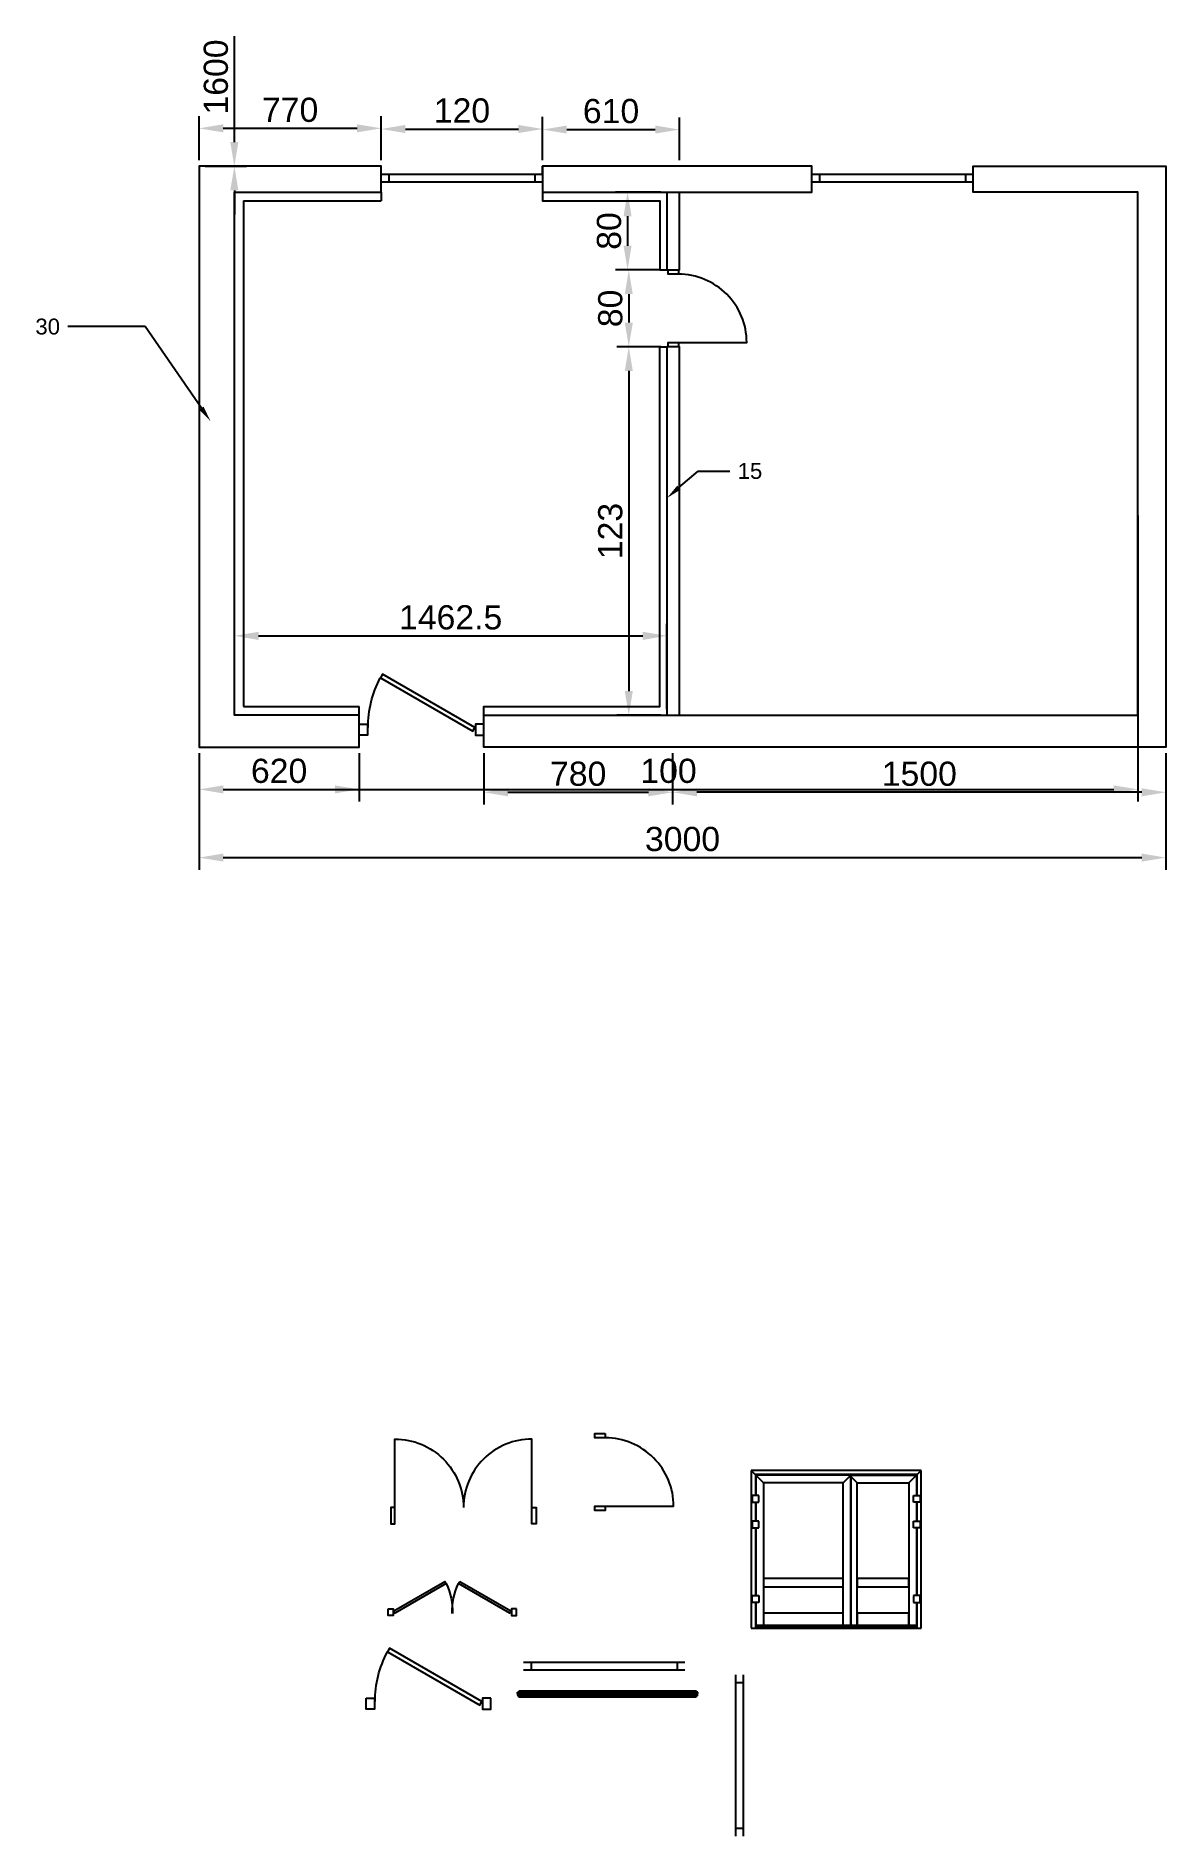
# Model space of a CAD drawing. Header units: millimetres. Extents: x 1864 to 5744, y 377 to 2293.
# Drawn here: x 1863.6 to 1980.5, y 1626.6 to 1812.8 of the extents above; entities that cross this region are included whole.
import ezdxf
from ezdxf import colors
from ezdxf.entities.mleader import LeaderData, LeaderLine
from ezdxf.math import Vec2, Vec3

# ---------------------------------------------------------------- set-up
doc = ezdxf.new("R2010")
doc.units = ezdxf.units.MM
doc.linetypes.add('HIDDEN', pattern=[0.375, 0.25, -0.125])
for name, color, linetype in [('_Stained-glass windows', 7, 'Continuous'), ('door_cad-block.com', 250, 'Continuous'), ('Windows', 4, 'Continuous')]:
    doc.layers.add(name, color=color, linetype=linetype)
doc.styles.get("Standard").update_dxf_attribs({"font": 'arial.ttf'})
doc.dimstyles.new('ISO-25', dxfattribs={"dimtxt": 2.5, "dimasz": 2.5, "dimexe": 1.25, "dimexo": 0.625, "dimtad": 1, "dimtxsty": 'Standard', "dimcen": 2.5, "dimadec": 0, "dimazin": 0, "dimtfac": 1, "dimtmove": 0, "dimatfit": 3, "dimfxl": 1, "dimarcsym": 0})

msp = doc.modelspace()

# ---------------------------------------------------------------- blocks, each defined once
blk = doc.blocks.new('*D1')
at = {"color": 0, "lineweight": -2, "transparency": 16777216}
for p, q in [((1880.48, 1738.65), (1880.48, 1726.58)), ((1980.48, 1737.94), (1980.48, 1726.58)), ((1882.98, 1727.83), (1977.98, 1727.83))]:
    blk.add_line(p, q, dxfattribs=at)
at = {"color": 0, "transparency": 16777216}
for points in [[(1882.98, 1728.25), (1882.98, 1727.42), (1880.48, 1727.83)], [(1977.98, 1728.25), (1977.98, 1727.42), (1980.48, 1727.83)]]:
    blk.add_solid(points, dxfattribs=at)
at = {"layer": 'Defpoints', "color": 0, "transparency": 16777216}
for p in [(1880.48, 1739.27), (1980.48, 1738.57), (1980.48, 1727.83)]:
    blk.add_point(p, dxfattribs=at)
at = {"color": 0, "transparency": 16777216, "insert": (1930.48, 1729.74), "char_height": 2.5, "width": 3.5709, "attachment_point": 5}
blk.add_mtext('3000 ', dxfattribs=at)
blk = doc.blocks.new('*U3')
at = {"color": 0, "linetype": 'ByBlock', "ltscale": 10}
blk.add_lwpolyline([(-50, 0), (-50, 800, 0.414214), (-850, 0)], format="xyb", dxfattribs=at)
at = {"color": 0}
for points in [[(-900, 0), (-850, 0), (-850, -121), (-900, -121)], [(-50, 0), (0, 0), (0, -121), (-50, -121)]]:
    blk.add_lwpolyline(points, close=True, dxfattribs=at)
blk = doc.blocks.new('*U5')
at = {"color": 0}
for p, q in [((0, 0), (2100, 0)), ((100, 0), (100, -100)), ((2000, 0), (2000, -100)), ((0, -100), (2100, -100))]:
    blk.add_line(p, q, dxfattribs=at)
blk = doc.blocks.new('*U8')
for points in [[(5, 5), (65, 5), (65, 85), (5, 85)], [(840, 30), (173, -355), (158, -329), (825, 56)], [(905, 5), (845, 5), (845, 85), (905, 85)]]:
    blk.add_lwpolyline(points, close=True)
blk.add_arc((840, 30), 771, 180, 207.7688)
blk = doc.blocks.new('*D9')
at = {"color": 0, "lineweight": -2, "transparency": 16777216}
for p, q in [((1884.13, 1801.85), (1884.13, 1812.82)), ((1881.11, 1799.35), (1885.38, 1799.35)), ((1898.7, 1799.35), (1882.88, 1799.35)), ((1884.13, 1796.85), (1884.13, 1794.35))]:
    blk.add_line(p, q, dxfattribs=at)
at = {"color": 0, "transparency": 16777216}
for points in [[(1883.71, 1801.85), (1884.55, 1801.85), (1884.13, 1799.35)], [(1883.71, 1796.85), (1884.55, 1796.85), (1884.13, 1799.35)]]:
    blk.add_solid(points, dxfattribs=at)
at = {"layer": 'Defpoints', "color": 0, "transparency": 16777216}
for p in [(1880.48, 1799.35), (1884.13, 1799.35), (1899.32, 1799.35)]:
    blk.add_point(p, dxfattribs=at)
at = {"color": 0, "transparency": 16777216, "insert": (1882.23, 1808.58), "char_height": 2.5, "attachment_point": 5, "rotation": 90}
blk.add_mtext('1600', dxfattribs=at)
blk = doc.blocks.new('*D10')
at = {"color": 0, "lineweight": -2, "transparency": 16777216}
for p, q in [((1977.58, 1763.22), (1977.58, 1733.64)), ((1880.48, 1738.65), (1880.48, 1733.64)), ((1882.98, 1734.89), (1975.08, 1734.89))]:
    blk.add_line(p, q, dxfattribs=at)
at = {"color": 0, "transparency": 16777216}
for points in [[(1882.98, 1735.3), (1882.98, 1734.47), (1880.48, 1734.89)], [(1975.08, 1735.3), (1975.08, 1734.47), (1977.58, 1734.89)]]:
    blk.add_solid(points, dxfattribs=at)
at = {"layer": 'Defpoints', "color": 0, "transparency": 16777216}
for p in [(1977.58, 1763.85), (1880.48, 1739.27), (1977.58, 1734.89)]:
    blk.add_point(p, dxfattribs=at)
at = {"color": 0, "transparency": 16777216, "insert": (1929.03, 1736.79), "char_height": 2.5, "attachment_point": 5}
blk.add_mtext('100', dxfattribs=at)
blk = doc.blocks.new('*D11')
at = {"color": 0, "lineweight": -2, "transparency": 16777216}
for p, q in [((1899.32, 1799.97), (1899.32, 1804.45)), ((1916.01, 1799.97), (1916.01, 1804.45)), ((1901.82, 1803.2), (1913.51, 1803.2))]:
    blk.add_line(p, q, dxfattribs=at)
at = {"color": 0, "transparency": 16777216}
for points in [[(1901.82, 1803.62), (1901.82, 1802.78), (1899.32, 1803.2)], [(1913.51, 1803.62), (1913.51, 1802.78), (1916.01, 1803.2)]]:
    blk.add_solid(points, dxfattribs=at)
at = {"layer": 'Defpoints', "color": 0, "transparency": 16777216}
for p in [(1916.01, 1803.2), (1899.32, 1799.35), (1916.01, 1799.35)]:
    blk.add_point(p, dxfattribs=at)
at = {"color": 0, "transparency": 16777216, "insert": (1907.67, 1805.1), "char_height": 2.5, "attachment_point": 5}
blk.add_mtext('120', dxfattribs=at)
blk = doc.blocks.new('*D12')
at = {"color": 0, "lineweight": -2, "transparency": 16777216}
for p, q in [((1928.25, 1788.62), (1923.67, 1788.62)), ((1924.92, 1786.12), (1924.92, 1783.17)), ((1928.25, 1780.67), (1923.67, 1780.67))]:
    blk.add_line(p, q, dxfattribs=at)
at = {"color": 0, "transparency": 16777216}
for points in [[(1924.51, 1786.12), (1925.34, 1786.12), (1924.92, 1788.62)], [(1924.51, 1783.17), (1925.34, 1783.17), (1924.92, 1780.67)]]:
    blk.add_solid(points, dxfattribs=at)
at = {"layer": 'Defpoints', "color": 0, "transparency": 16777216}
for p in [(1928.87, 1788.62), (1924.92, 1780.67), (1928.87, 1780.67)]:
    blk.add_point(p, dxfattribs=at)
at = {"color": 0, "transparency": 16777216, "insert": (1923.02, 1784.64), "char_height": 2.5, "attachment_point": 5, "rotation": 90}
blk.add_mtext('80', dxfattribs=at)
blk = doc.blocks.new('*U25')
for points in [[(5, 5), (65, 5), (65, 85), (5, 85)], [(5, 5), (65, 5), (65, 85), (5, 85)], [(683, -289), (85, 56), (70, 30), (668, -315)], [(842, -315), (1440, 30), (1425, 56), (827, -289)], [(1505, 5), (1445, 5), (1445, 85), (1505, 85)]]:
    blk.add_lwpolyline(points, close=True)
for centre, start, end in [((20, 30), 334.2879, 2.3373), ((1490, 30), 177.6627, 205.7121)]:
    blk.add_arc(centre, 736, start, end)
blk = doc.blocks.new('*U15')
at = {"color": 0, "linetype": 'ByBlock', "ltscale": 10}
blk.add_lwpolyline([(-50, 0), (-50, 800, 0.414214), (-850, 0)], format="xyb", dxfattribs=at)
at = {"color": 0}
blk.add_lwpolyline([(-50, 0), (0, 0), (0, -190), (-50, -190)], close=True, dxfattribs=at)
blk = doc.blocks.new('*U22')
h = blk.add_hatch(color=256)
edge = h.paths.add_edge_path(flags=16)
edge.add_arc((21, 61), 0.5, -90, 0, ccw=False)
edge.add_line((21, 61), (17, 61))
edge.add_arc((17, 61), 0.5, 180, 270, ccw=False)
edge.add_line((16, 61), (16, 62))
edge.add_arc((17, 62), 0.5, 90, 180, ccw=False)
edge.add_line((17, 62), (21, 62))
edge.add_arc((21, 62), 0.5, 0, 90, ccw=False)
edge.add_line((21, 62), (21, 61))
edge = h.paths.add_edge_path()
edge.add_line((18, 58), (18, 59))
edge.add_arc((19, 58), 0.3, 25.0072, 154.9928, ccw=False)
edge.add_line((19, 59), (19, 58))
edge.add_arc((20, 58), 0.3, 205.0072, 341.6595)
edge.add_line((20, 58), (20, 59))
edge.add_arc((20, 58), 0.3, 31.6739, 161.6595, ccw=False)
edge.add_line((21, 59), (21, 58))
edge.add_arc((21, 58), 0.3, 211.6739, 348.3261)
edge.add_line((22, 58), (22, 59))
edge.add_arc((22, 59), 0.3, 38.3405, 168.3261, ccw=False)
edge.add_line((22, 59), (23, 58))
edge.add_arc((23, 59), 0.3, 218.3405, 354.9928)
edge.add_line((23, 59), (23, 59))
edge.add_arc((24, 59), 0.3, 21.1737, 174.9928, ccw=False)
edge.add_arc((30, 62), 7, 201.1737, 229.0016)
edge.add_arc((26, 57), 0.3, 229.0016, 396.7181)
edge.add_arc((31, 61), 6, 180, 216.7181, ccw=False)
edge.add_line((25, 61), (25, 61))
edge.add_arc((25, 61), 0.2, 0, 103.3734)
edge.add_line((25, 61), (23, 61))
edge.add_arc((23, 61), 0.2, 180, 283.3734, ccw=False)
edge.add_line((22, 61), (22, 62))
edge.add_arc((23, 62), 0.2, 90, 180, ccw=False)
edge.add_line((23, 62), (23, 62))
edge.add_arc((23, 62), 0.2, 270, 405)
edge.add_line((23, 62), (22, 63))
edge.add_arc((22, 63), 0.2, 45, 90)
edge.add_line((22, 63), (16, 63))
edge.add_arc((16, 63), 0.2, 90, 135)
edge.add_line((15, 63), (14, 62))
edge.add_arc((15, 62), 0.2, 135, 270)
edge.add_line((15, 62), (15, 62))
edge.add_arc((15, 62), 0.2, 0, 90, ccw=False)
edge.add_line((15, 62), (15, 61))
edge.add_arc((15, 61), 0.2, -103.3734, 0, ccw=False)
edge.add_line((15, 61), (13, 61))
edge.add_arc((13, 61), 0.2, 76.6266, 180)
edge.add_line((13, 61), (13, 61))
edge.add_arc((7, 61), 6, -36.7181, 0, ccw=False)
edge.add_arc((12, 57), 0.3, 143.2819, 310.9984)
edge.add_arc((7, 62), 7, 310.9984, 338.8263)
edge.add_arc((14, 59), 0.3, 5.0072, 158.8263, ccw=False)
edge.add_line((14, 59), (14, 59))
edge.add_arc((15, 59), 0.3, 185.0072, 321.6595)
edge.add_line((15, 58), (15, 59))
edge.add_arc((16, 59), 0.3, 11.6739, 141.6595, ccw=False)
edge.add_line((16, 59), (16, 58))
edge.add_arc((16, 58), 0.3, 191.6739, 328.3261)
edge.add_line((17, 58), (17, 59))
edge.add_arc((17, 58), 0.3, 18.3405, 148.3261, ccw=False)
edge.add_line((17, 59), (18, 58))
edge.add_arc((18, 58), 0.3, 198.3405, 334.9928)
h = blk.add_hatch(color=256)
edge = h.paths.add_edge_path(flags=16)
edge.add_arc((2104, 61), 0.5, 180, 270, ccw=False)
edge.add_line((2104, 61), (2104, 62))
edge.add_arc((2104, 62), 0.5, 90, 180, ccw=False)
edge.add_line((2104, 62), (2108, 62))
edge.add_arc((2108, 62), 0.5, 0, 90, ccw=False)
edge.add_line((2109, 62), (2109, 61))
edge.add_arc((2108, 61), 0.5, -90, 0, ccw=False)
edge.add_line((2108, 61), (2104, 61))
edge = h.paths.add_edge_path()
edge.add_line((2107, 59), (2107, 58))
edge.add_arc((2107, 58), 0.3, 205.0072, 341.6595)
edge.add_line((2107, 58), (2108, 59))
edge.add_arc((2108, 58), 0.3, 31.6739, 161.6595, ccw=False)
edge.add_line((2108, 59), (2108, 58))
edge.add_arc((2109, 58), 0.3, 211.6739, 348.3261)
edge.add_line((2109, 58), (2109, 59))
edge.add_arc((2109, 59), 0.3, 38.3405, 168.3261, ccw=False)
edge.add_line((2110, 59), (2110, 58))
edge.add_arc((2110, 59), 0.3, 218.3405, 354.9928)
edge.add_line((2111, 59), (2111, 59))
edge.add_arc((2111, 59), 0.3, 21.1737, 174.9928, ccw=False)
edge.add_arc((2118, 62), 7, 201.1737, 229.0016)
edge.add_arc((2113, 57), 0.3, 229.0016, 396.7181)
edge.add_arc((2119, 61), 6, 180, 216.7181, ccw=False)
edge.add_line((2113, 61), (2113, 61))
edge.add_arc((2112, 61), 0.2, 0, 103.3734)
edge.add_line((2112, 61), (2110, 61))
edge.add_arc((2110, 61), 0.2, 180, 283.3734, ccw=False)
edge.add_line((2110, 61), (2110, 62))
edge.add_arc((2110, 62), 0.2, 90, 180, ccw=False)
edge.add_line((2110, 62), (2110, 62))
edge.add_arc((2110, 62), 0.2, 270, 405)
edge.add_line((2111, 62), (2110, 63))
edge.add_arc((2109, 63), 0.2, 45, 90)
edge.add_line((2109, 63), (2103, 63))
edge.add_arc((2103, 63), 0.2, 90, 135)
edge.add_line((2103, 63), (2102, 62))
edge.add_arc((2102, 62), 0.2, 135, 270)
edge.add_line((2102, 62), (2102, 62))
edge.add_arc((2102, 62), 0.2, 0, 90, ccw=False)
edge.add_line((2103, 62), (2103, 61))
edge.add_arc((2102, 61), 0.2, -103.3734, 0, ccw=False)
edge.add_line((2102, 61), (2100, 61))
edge.add_arc((2100, 61), 0.2, 76.6266, 180)
edge.add_line((2100, 61), (2100, 61))
edge.add_arc((2094, 61), 6, -36.7181, 0, ccw=False)
edge.add_arc((2099, 57), 0.3, 143.2819, 310.9984)
edge.add_arc((2095, 62), 7, 310.9984, 338.8263)
edge.add_arc((2101, 59), 0.3, 5.0072, 158.8263, ccw=False)
edge.add_line((2102, 59), (2102, 59))
edge.add_arc((2102, 59), 0.3, 185.0072, 321.6595)
edge.add_line((2102, 58), (2103, 59))
edge.add_arc((2103, 59), 0.3, 11.6739, 141.6595, ccw=False)
edge.add_line((2103, 59), (2103, 58))
edge.add_arc((2104, 58), 0.3, 191.6739, 328.3261)
edge.add_line((2104, 58), (2104, 59))
edge.add_arc((2105, 58), 0.3, 18.3405, 148.3261, ccw=False)
edge.add_line((2105, 59), (2105, 58))
edge.add_arc((2105, 58), 0.3, 198.3405, 334.9928)
edge.add_line((2106, 58), (2106, 59))
edge.add_arc((2106, 58), 0.3, 25.0072, 154.9928, ccw=False)
for p, q in [((10, 49), (10, 66)), ((10, 66), (25, 66)), ((2115, 61), (10, 61)), ((14, 49), (10, 49)), ((2100, 77), (25, 77)), ((25, 66), (25, 77)), ((26, 7), (26, 21)), ((26, 21), (2099, 21)), ((2099, 7), (26, 7)), ((2099, 7), (2099, 21)), ((2100, 66), (2100, 77)), ((2115, 66), (2100, 66)), ((2115, 49), (2112, 49)), ((2115, 49), (2115, 66))]:
    blk.add_line(p, q)
at = {"color": 4, "lineweight": 0}
for p, q in [((2113, 57), (12, 57)), ((2113, 57), (12, 57)), ((2113, 56), (12, 56)), ((2113, 56), (12, 56)), ((2113, 56), (12, 56)), ((2113, 55), (12, 55)), ((2113, 29), (12, 29)), ((2113, 29), (12, 29)), ((2113, 28), (12, 28)), ((2113, 28), (12, 28)), ((2113, 28), (12, 28)), ((2113, 27), (12, 27)), ((2113, 27), (12, 27)), ((2113, 27), (12, 27)), ((2113, 26), (12, 26)), ((2113, 26), (12, 26)), ((2113, 26), (12, 26)), ((2113, 25), (12, 25)), ((2113, 25), (12, 25)), ((2112, 58), (13, 58)), ((2112, 58), (13, 58)), ((2112, 57), (13, 57)), ((2112, 55), (13, 55)), ((2112, 55), (13, 55)), ((2112, 54), (13, 54)), ((2112, 54), (13, 54)), ((2112, 30), (13, 30)), ((2112, 30), (13, 30)), ((2112, 29), (13, 29)), ((2112, 25), (13, 25)), ((2112, 24), (13, 24)), ((2112, 24), (13, 24))]:
    blk.add_line(p, q, dxfattribs=at)
at = {"color": 5, "linetype": 'HIDDEN'}
blk.add_line((2102, 49), (24, 49), dxfattribs=at)
blk.add_lwpolyline([(25, 61), (10, 61)])
at = {"color": 4}
blk.add_lwpolyline([(2112, 58), (14, 58), (12, 57), (12, 55), (14, 54), (14, 54), (2112, 54), (2113, 55), (2113, 57), (2112, 58)], close=True, dxfattribs=at)
blk.add_lwpolyline([(2112, 30), (14, 30), (12, 29), (12, 25), (14, 24), (14, 24), (2112, 24), (2113, 25), (2113, 29), (2112, 30), (14, 30)], dxfattribs=at)
for points in [[(24, 30), (14, 30), (14, 54), (24, 54)], [(2102, 30), (2112, 30), (2112, 54), (2102, 54)]]:
    blk.add_lwpolyline(points, close=True)
blk = doc.blocks.new('*U19')
at = {"color": 0}
for p, q in [((232, 1698), (89, 1841)), ((2072, 1841), (89, 1841)), ((89, 1841), (89, 0)), ((2025, 1794), (136, 1794)), ((136, 1794), (136, 1551)), ((1252, 1789), (141, 1789)), ((141, 1789), (141, 1551)), ((1161, 1698), (232, 1698)), ((232, 1698), (232, 32)), ((1252, 1789), (1161, 1698)), ((1161, 1698), (1161, 1698)), ((1161, 32), (1161, 1698)), ((1252, 32), (1252, 1789)), ((1257, 32), (1257, 1789)), ((1257, 1789), (2020, 1789)), ((1326, 1698), (1257, 1767)), ((1326, 1698), (1326, 1698)), ((1326, 1698), (1326, 1698)), ((1326, 1698), (1929, 1698)), ((1326, 32), (1326, 1698)), ((2072, 1841), (1929, 1698)), ((1929, 1698), (1929, 32)), ((2020, 1789), (2020, 1551)), ((2025, 1551), (2025, 1794)), ((2072, 0), (2072, 1841)), ((178, 1551), (98, 1551)), ((98, 1551), (98, 1471)), ((178, 1471), (178, 1551)), ((1982, 1471), (1982, 1551)), ((1982, 1551), (2062, 1551)), ((2062, 1551), (2062, 1471)), ((98, 1471), (178, 1471)), ((136, 1471), (136, 1251)), ((141, 1471), (141, 1251)), ((2062, 1471), (1982, 1471)), ((2020, 1471), (2020, 1251)), ((2025, 1251), (2025, 1471)), ((178, 1251), (98, 1251)), ((98, 1251), (98, 1171)), ((98, 1171), (178, 1171)), ((136, 1171), (136, 380)), ((141, 1171), (141, 380)), ((178, 1171), (178, 1251)), ((1161, 1166), (1161, 1216)), ((1982, 1171), (1982, 1251)), ((1982, 1251), (2062, 1251)), ((2062, 1171), (1982, 1171)), ((2020, 1171), (2020, 380)), ((2025, 380), (2025, 1171)), ((2062, 1251), (2062, 1171)), ((1161, 580), (232, 580)), ((232, 575), (232, 479)), ((232, 484), (1161, 484)), ((1161, 479), (1161, 509)), ((1929, 580), (1326, 580)), ((1326, 575), (1326, 479)), ((1326, 484), (1929, 484)), ((1929, 479), (1929, 575)), ((98, 380), (178, 380)), ((98, 300), (98, 380)), ((178, 300), (98, 300)), ((136, 300), (136, 0)), ((141, 300), (141, 32)), ((178, 380), (178, 300)), ((2062, 380), (1982, 380)), ((1982, 380), (1982, 300)), ((1982, 300), (2062, 300)), ((2020, 300), (2020, 32)), ((2025, 0), (2025, 300)), ((2062, 300), (2062, 380)), ((89, 0), (2072, 0)), ((136, 0), (2025, 0)), ((141, 32), (1252, 32)), ((1252, 32), (141, 32)), ((141, 32), (141, 6)), ((947, 16), (141, 16)), ((141, 16), (141, 6)), ((141, 6), (947, 6)), ((141, 6), (947, 6)), ((1161, 176), (232, 176)), ((232, 176), (232, 32)), ((232, 32), (1161, 32)), ((232, 32), (1161, 32)), ((947, 6), (947, 16)), ((947, 0), (952, 0)), ((2020, 16), (952, 16)), ((952, 16), (952, 6)), ((952, 16), (2020, 16)), ((952, 6), (2020, 6)), ((1161, 32), (1161, 176)), ((1252, 6), (1252, 32)), ((2020, 32), (1257, 32)), ((2020, 32), (1257, 32)), ((1257, 32), (1257, 16)), ((1929, 176), (1326, 176)), ((1326, 176), (1326, 32)), ((1326, 32), (1929, 32)), ((1929, 32), (1326, 32)), ((1929, 32), (1929, 176)), ((2020, 16), (2020, 32)), ((2020, 6), (2020, 16))]:
    blk.add_line(p, q, dxfattribs=at)
blk = doc.blocks.new('*D26')
at = {"color": 0, "lineweight": -2, "transparency": 16777216}
for p, q in [((1880.48, 1799.97), (1880.48, 1804.52)), ((1899.32, 1799.97), (1899.32, 1804.52)), ((1882.98, 1803.27), (1896.82, 1803.27))]:
    blk.add_line(p, q, dxfattribs=at)
at = {"color": 0, "transparency": 16777216}
for points in [[(1882.98, 1803.69), (1882.98, 1802.85), (1880.48, 1803.27)], [(1896.82, 1803.69), (1896.82, 1802.85), (1899.32, 1803.27)]]:
    blk.add_solid(points, dxfattribs=at)
at = {"layer": 'Defpoints', "color": 0, "transparency": 16777216}
for p in [(1899.32, 1803.27), (1880.48, 1799.35), (1899.32, 1799.35)]:
    blk.add_point(p, dxfattribs=at)
at = {"color": 0, "transparency": 16777216, "insert": (1889.9, 1805.17), "char_height": 2.5, "attachment_point": 5}
blk.add_mtext('770', dxfattribs=at)
blk = doc.blocks.new('*D27')
at = {"color": 0, "lineweight": -2, "transparency": 16777216}
for p, q in [((1916.01, 1799.97), (1916.01, 1804.39)), ((1930.16, 1799.97), (1930.16, 1804.39)), ((1918.51, 1803.14), (1927.66, 1803.14))]:
    blk.add_line(p, q, dxfattribs=at)
at = {"color": 0, "transparency": 16777216}
for points in [[(1918.51, 1803.56), (1918.51, 1802.73), (1916.01, 1803.14)], [(1927.66, 1803.56), (1927.66, 1802.73), (1930.16, 1803.14)]]:
    blk.add_solid(points, dxfattribs=at)
at = {"layer": 'Defpoints', "color": 0, "transparency": 16777216}
for p in [(1930.16, 1803.14), (1916.01, 1799.35), (1930.16, 1799.35)]:
    blk.add_point(p, dxfattribs=at)
at = {"color": 0, "transparency": 16777216, "insert": (1923.09, 1805.04), "char_height": 2.5, "attachment_point": 5}
blk.add_mtext('610', dxfattribs=at)
blk = doc.blocks.new('*D28')
at = {"color": 0, "lineweight": -2, "transparency": 16777216}
for p, q in [((1909.92, 1738.65), (1909.92, 1733.34)), ((1929.46, 1738.65), (1929.46, 1733.34)), ((1912.42, 1734.59), (1926.96, 1734.59))]:
    blk.add_line(p, q, dxfattribs=at)
at = {"color": 0, "transparency": 16777216}
for points in [[(1912.42, 1735), (1912.42, 1734.17), (1909.92, 1734.59)], [(1926.96, 1735), (1926.96, 1734.17), (1929.46, 1734.59)]]:
    blk.add_solid(points, dxfattribs=at)
at = {"layer": 'Defpoints', "color": 0, "transparency": 16777216}
for p in [(1909.92, 1739.27), (1929.46, 1739.27), (1929.46, 1734.59)]:
    blk.add_point(p, dxfattribs=at)
at = {"color": 0, "transparency": 16777216, "insert": (1919.69, 1736.49), "char_height": 2.5, "attachment_point": 5}
blk.add_mtext('780', dxfattribs=at)
blk = doc.blocks.new('*D29')
at = {"color": 0, "lineweight": -2, "transparency": 16777216}
for p, q in [((1929.46, 1738.65), (1929.46, 1733.34)), ((1980.48, 1738.65), (1980.48, 1733.34)), ((1977.98, 1734.59), (1931.96, 1734.59))]:
    blk.add_line(p, q, dxfattribs=at)
at = {"color": 0, "transparency": 16777216}
for points in [[(1931.96, 1735), (1931.96, 1734.17), (1929.46, 1734.59)], [(1977.98, 1735), (1977.98, 1734.17), (1980.48, 1734.59)]]:
    blk.add_solid(points, dxfattribs=at)
at = {"layer": 'Defpoints', "color": 0, "transparency": 16777216}
for p in [(1929.46, 1739.27), (1980.48, 1739.27), (1929.46, 1734.59)]:
    blk.add_point(p, dxfattribs=at)
at = {"color": 0, "transparency": 16777216, "insert": (1954.97, 1736.49), "char_height": 2.5, "attachment_point": 5}
blk.add_mtext('1500', dxfattribs=at)
blk = doc.blocks.new('*D30')
at = {"color": 0, "lineweight": -2, "transparency": 16777216}
for p, q in [((1880.48, 1738.65), (1880.48, 1733.64)), ((1897.04, 1738.65), (1897.04, 1733.64)), ((1882.98, 1734.89), (1894.54, 1734.89))]:
    blk.add_line(p, q, dxfattribs=at)
at = {"color": 0, "transparency": 16777216}
for points in [[(1882.98, 1735.3), (1882.98, 1734.47), (1880.48, 1734.89)], [(1894.54, 1735.3), (1894.54, 1734.47), (1897.04, 1734.89)]]:
    blk.add_solid(points, dxfattribs=at)
at = {"layer": 'Defpoints', "color": 0, "transparency": 16777216}
for p in [(1880.48, 1739.27), (1897.04, 1739.27), (1897.04, 1734.89)]:
    blk.add_point(p, dxfattribs=at)
at = {"color": 0, "transparency": 16777216, "insert": (1888.76, 1736.79), "char_height": 2.5, "attachment_point": 5}
blk.add_mtext('620', dxfattribs=at)
blk = doc.blocks.new('*D31')
at = {"color": 0, "lineweight": -2, "transparency": 16777216}
for p, q in [((1928.25, 1796.67), (1923.55, 1796.67)), ((1924.8, 1794.17), (1924.8, 1791.12)), ((1928.25, 1788.62), (1923.55, 1788.62))]:
    blk.add_line(p, q, dxfattribs=at)
at = {"color": 0, "transparency": 16777216}
for points in [[(1924.38, 1794.17), (1925.21, 1794.17), (1924.8, 1796.67)], [(1924.38, 1791.12), (1925.21, 1791.12), (1924.8, 1788.62)]]:
    blk.add_solid(points, dxfattribs=at)
at = {"layer": 'Defpoints', "color": 0, "transparency": 16777216}
for p in [(1928.87, 1796.67), (1924.8, 1788.62), (1928.87, 1788.62)]:
    blk.add_point(p, dxfattribs=at)
at = {"color": 0, "transparency": 16777216, "insert": (1922.89, 1792.65), "char_height": 2.5, "attachment_point": 5, "rotation": 90}
blk.add_mtext('80', dxfattribs=at)
blk = doc.blocks.new('*D32')
at = {"color": 0, "lineweight": -2, "transparency": 16777216}
for p, q in [((1928.25, 1780.67), (1923.67, 1780.67)), ((1924.92, 1778.17), (1924.92, 1745.06)), ((1928.25, 1742.56), (1923.67, 1742.56))]:
    blk.add_line(p, q, dxfattribs=at)
at = {"color": 0, "transparency": 16777216}
for points in [[(1924.51, 1778.17), (1925.34, 1778.17), (1924.92, 1780.67)], [(1924.51, 1745.06), (1925.34, 1745.06), (1924.92, 1742.56)]]:
    blk.add_solid(points, dxfattribs=at)
at = {"layer": 'Defpoints', "color": 0, "transparency": 16777216}
for p in [(1928.87, 1780.67), (1924.92, 1742.56), (1928.87, 1742.56)]:
    blk.add_point(p, dxfattribs=at)
at = {"color": 0, "transparency": 16777216, "insert": (1923.02, 1761.61), "char_height": 2.5, "attachment_point": 5, "rotation": 90}
blk.add_mtext('123', dxfattribs=at)
blk = doc.blocks.new('*D33')
at = {"color": 0, "lineweight": -2, "transparency": 16777216}
for p, q in [((1884.13, 1743.18), (1884.13, 1752.02)), ((1886.63, 1750.77), (1926.37, 1750.77)), ((1928.87, 1743.18), (1928.87, 1752.02))]:
    blk.add_line(p, q, dxfattribs=at)
at = {"color": 0, "transparency": 16777216}
for points in [[(1886.63, 1751.19), (1886.63, 1750.35), (1884.13, 1750.77)], [(1926.37, 1751.19), (1926.37, 1750.35), (1928.87, 1750.77)]]:
    blk.add_solid(points, dxfattribs=at)
at = {"layer": 'Defpoints', "color": 0, "transparency": 16777216}
for p in [(1928.87, 1750.77), (1884.13, 1742.56), (1928.87, 1742.56)]:
    blk.add_point(p, dxfattribs=at)
at = {"color": 0, "transparency": 16777216, "insert": (1906.5, 1752.67), "char_height": 2.5, "attachment_point": 5}
blk.add_mtext('1462.5', dxfattribs=at)

# ---------------------------------------------------------------- dimensions: what is measured, and where the dimension line sits
at = {"color": 0}
for base, p1, p2, text, picture, middle in [((1884.131, 1799.348), (1899.324, 1799.348), (1880.482, 1799.348), '1600', '*D9', (1882.23, 1808.584)), ((1924.922, 1780.667), (1928.874, 1788.622), (1928.874, 1780.667), '80', '*D12', (1923.02, 1784.645)), ((1924.922, 1742.558), (1928.874, 1780.667), (1928.874, 1742.558), '123', '*D32', (1923.02, 1761.613))]:
    dim = msp.add_linear_dim(base=base, p1=p1, p2=p2, angle=90, text=text, dimstyle='ISO-25', dxfattribs=at)
    dim.commit()
    dim.dimension.update_dxf_attribs({"geometry": picture, "text_midpoint": middle})
for base, p1, p2, text, picture, middle in [((1899.324, 1803.271), (1880.482, 1799.348), (1899.324, 1799.348), '770', '*D26', (1889.903, 1805.173)), ((1916.01, 1803.199), (1899.324, 1799.348), (1916.01, 1799.348), '120', '*D11', (1907.667, 1805.1)), ((1930.162, 1803.143), (1916.01, 1799.348), (1930.162, 1799.348), '610', '*D27', (1923.086, 1805.044)), ((1977.575, 1734.886), (1880.482, 1739.271), (1977.575, 1763.847), '100', '*D10', (1929.029, 1736.787)), ((1928.874, 1750.771), (1884.131, 1742.558), (1928.874, 1742.558), '1462.5', '*D33', (1906.503, 1752.672)), ((1897.037, 1734.886), (1880.482, 1739.271), (1897.037, 1739.271), '620', '*D30', (1888.76, 1736.787)), ((1929.456, 1734.585), (1909.922, 1739.271), (1929.456, 1739.271), '780', '*D28', (1919.689, 1736.487)), ((1929.456, 1734.586), (1980.48, 1739.271), (1929.456, 1739.271), '1500', '*D29', (1954.968, 1736.488))]:
    dim = msp.add_linear_dim(base=base, p1=p1, p2=p2, text=text, dimstyle='ISO-25', dxfattribs=at)
    dim.commit()
    dim.dimension.update_dxf_attribs({"geometry": picture, "text_midpoint": middle})
dim = msp.add_aligned_dim(p1=(1928.874, 1796.673), p2=(1928.874, 1788.622), distance=-4.078, text='80', dimstyle='ISO-25', dxfattribs=at)
dim.commit()
dim.dimension.update_dxf_attribs({"geometry": '*D31', "text_midpoint": (1922.895, 1792.648)})
dim = msp.add_linear_dim(base=(1980.48, 1727.834), p1=(1880.482, 1739.271), p2=(1980.48, 1738.567), text='3000 ', dimstyle='ISO-25')
dim.commit()
dim.dimension.update_dxf_attribs({"geometry": '*D1', "text_midpoint": (1930.481, 1727.834), "dimtype": 160})

# ---------------------------------------------------------------- hatches: boundary and pattern name
at = {"true_color": 0xfecc66}
h = msp.add_hatch(dxfattribs=at)
h.set_pattern_fill('AR-CONC', color=31)
h.paths.add_polyline_path([(1885.07, 1795.786), (1899.324, 1795.786), (1899.324, 1796.673), (1884.131, 1796.673), (1884.131, 1742.558), (1897.037, 1742.558), (1897.037, 1743.462), (1885.07, 1743.462)])

# ---------------------------------------------------------------- linework, layer by layer
msp.add_lwpolyline([(1899.324, 1796.673), (1899.324, 1799.348), (1880.482, 1799.348), (1880.482, 1739.271), (1897.037, 1739.271), (1897.037, 1742.558), (1884.131, 1742.558), (1884.131, 1796.673)], close=True)
at = {"color": 0}
msp.add_lwpolyline([(1977.575, 1763.847), (1977.575, 1796.673), (1960.551, 1796.673), (1960.551, 1799.348), (1980.48, 1799.348), (1980.48, 1763.847), (1980.48, 1739.271), (1909.922, 1739.271), (1909.922, 1742.558), (1977.575, 1742.558)], close=True, dxfattribs=at)
for points in [[(1916.01, 1798.479), (1916.01, 1799.348), (1916.01, 1796.673), (1943.865, 1796.673), (1943.865, 1799.348), (1916.01, 1799.348)], [(1928.874, 1796.673), (1928.874, 1788.622), (1930.162, 1788.622), (1930.162, 1796.673)], [(1930.162, 1742.558), (1930.162, 1780.667), (1928.874, 1780.667), (1928.874, 1742.558)]]:
    msp.add_lwpolyline(points)
for points in [[(1885.07, 1795.786), (1885.07, 1743.462)], [(1885.07, 1795.786), (1899.324, 1795.786)], [(1899.324, 1796.673), (1899.324, 1795.786)], [(1916.01, 1796.673), (1916.01, 1795.786), (1928.13, 1795.786), (1928.13, 1788.622), (1928.874, 1788.622)], [(1909.922, 1742.558), (1909.922, 1743.462), (1928.13, 1743.462), (1928.13, 1780.667), (1928.874, 1780.667)], [(1885.07, 1743.462), (1897.037, 1743.462)], [(1897.037, 1742.558), (1897.037, 1743.462)]]:
    msp.add_lwpolyline(points, dxfattribs=at)

# ---------------------------------------------------------------- block references
at = {"layer": '_Stained-glass windows', "xscale": 0.00885290335175038, "yscale": 0.00885290335175038, "zscale": 0.00885290335175038}
msp.add_blockref('*U22', (1913.325, 1640.928, 0), dxfattribs=at)
at = {"layer": 'door_cad-block.com', "color": 0}
for name, p, xscale, yscale, zscale, rotation in [('*U3', (1930.051, 1780.667), 0.008838654926341408, 0.008838654926341408, 0.008838654926341408, 270), ('*U8', (1896.966, 1741.709), -0.01431633088501379, 0.01431633088501379, 0.01431633088501379, 180), ('*U3', (1922.493, 1660.294), 0.008838654926341408, 0.008838654926341408, 0.008838654926341408, 270), ('*U8', (1897.694, 1640.954), -0.01431633088501379, 0.01431633088501379, 0.01431633088501379, 180)]:
    msp.add_blockref(name, p, dxfattribs=dict(at, xscale=xscale, yscale=yscale, zscale=zscale, rotation=rotation))
at = {"layer": 'door_cad-block.com', "yscale": 0.00885290335175038, "zscale": 0.00885290335175038}
for name, p, xscale in [('*U15', (1900.299, 1660.605, 0), -0.00885290335175038), ('*U15', (1915.35, 1660.605, 0), 0.00885290335175038), ('*U19', (1936.806, 1648.125, 1.514), 0.00885290335175038)]:
    msp.add_blockref(name, p, dxfattribs=dict(at, xscale=xscale))
at = {"layer": 'door_cad-block.com', "xscale": -0.00885290335175038, "yscale": 0.00885290335175038, "zscale": 0.00885290335175038, "rotation": 180}
msp.add_blockref('*U25', (1899.991, 1650.169, 0), dxfattribs=at)
at = {"layer": 'Windows', "xscale": -0.007945683354549296, "yscale": 0.007945683354549296, "zscale": 0.007945683354549296}
for p in [(1916.01, 1798.479), (1960.551, 1798.479), (1930.719, 1644.571)]:
    msp.add_blockref('*U5', p, dxfattribs=at)
at = {"layer": 'Windows', "xscale": -0.007945683354549296, "yscale": 0.007945683354549296, "zscale": 0.007945683354549296, "rotation": 90}
msp.add_blockref('*U5', (1935.971, 1643.308), dxfattribs=at)

msp.set_redraw_order([(e.dxf.handle, doc.entitydb.next_handle()) for e in msp.query("TEXT MTEXT ATTDEF DIMENSION ARC_DIMENSION")])  # texts and dimensions are drawn at this point

# ---------------------------------------------------------------- leaders
at = {"color": 0}
ml = msp.add_multileader_mtext('Standard', dxfattribs=at)
ml.set_content('30')
ml.set_leader_properties()
ml.build(insert=Vec2(0, 0))
ml.multileader.update_dxf_attribs({"arrow_head_size": 1.64})
ctx = ml.context
ctx.base_point, ctx.char_height, ctx.arrow_head_size, ctx.landing_gap_size, ctx.plane_origin = Vec3(1862.939, 1782.753), 1.6399, 1.64, 0.82, Vec3(1881.659, 1772.977)
ctx.text_align_type = 2
notes = []
notes.append((ctx, [(1, (1, 1, 0), (1874.921, 1782.753), (-1, 0), 8, [(0, [(1881.659, 1772.977)], 0, [])])]))
ctx.mtext.insert, ctx.mtext.alignment, ctx.mtext.flow_direction = Vec3(1866.101, 1783.587), 3, 5
ml = msp.add_multileader_mtext('Standard', dxfattribs=at)
ml.set_content('15')
ml.set_leader_properties()
ml.build(insert=Vec2(0, 0))
ml.multileader.update_dxf_attribs({"arrow_head_size": 1.64})
ctx = ml.context
ctx.base_point, ctx.char_height, ctx.arrow_head_size, ctx.landing_gap_size, ctx.plane_origin = Vec3(1935.361, 1767.813), 1.6399, 1.64, 0.82, Vec3(1928.874, 1765.03)
notes.append((ctx, [(0, (1, 1, 0), (1932.082, 1767.813), (1, 0), 3.28, [(0, [(1928.874, 1765.03)], 0, [])])]))
ctx.mtext.insert, ctx.mtext.flow_direction = Vec3(1936.181, 1768.647), 5
for ctx, leaders in notes:
    for number, flags, end, landing, length, lines in leaders:
        leader = LeaderData()
        leader.index, (leader.has_last_leader_line, leader.has_dogleg_vector, leader.attachment_direction) = number, flags
        leader.last_leader_point, leader.dogleg_vector, leader.dogleg_length = Vec3(end), Vec3(landing), length
        for number, points, colour, breaks in lines:
            line = LeaderLine()
            line.index, line.vertices, line.color, line.breaks = number, Vec3.list(points), colors.encode_raw_color(colour), breaks
            leader.lines.append(line)
        ctx.leaders.append(leader)

doc.saveas('drawing.dxf')
